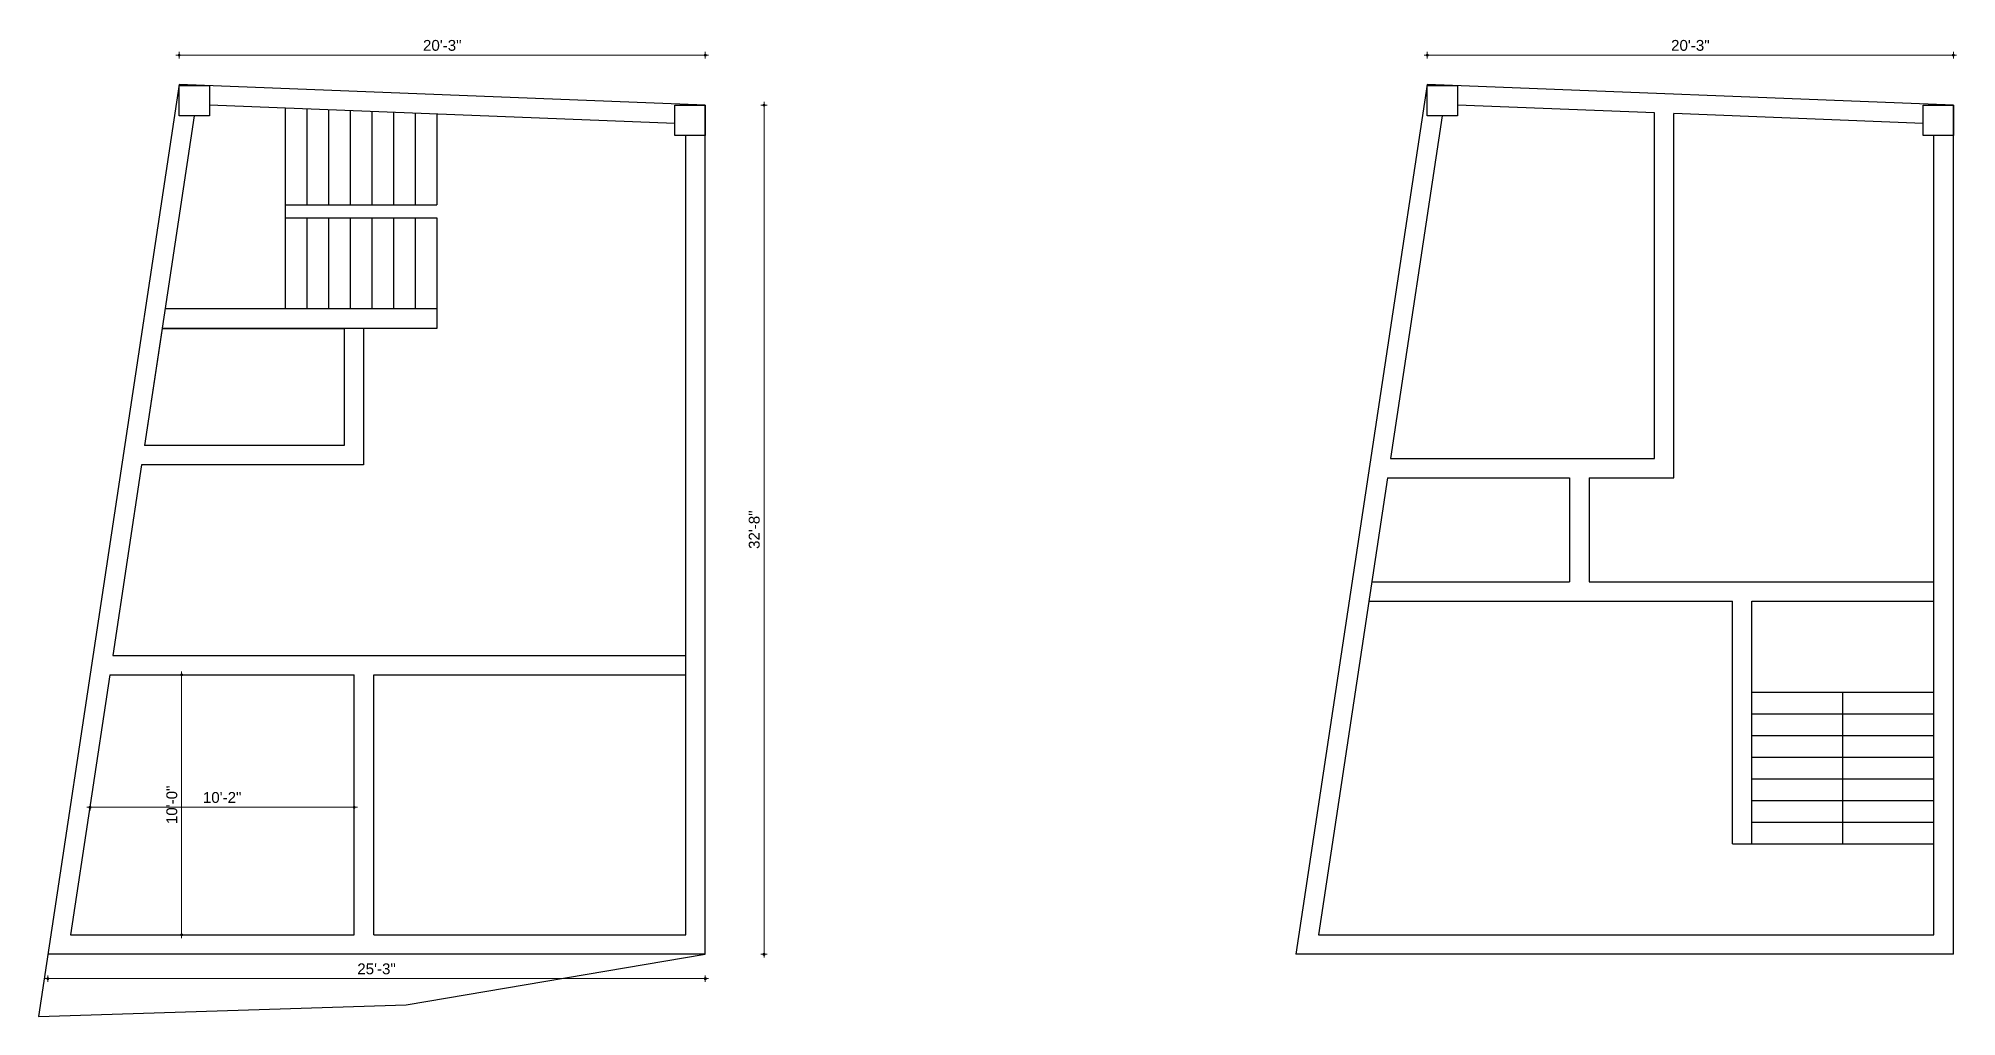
# Model space of a CAD drawing. Header units: inches. Extents: x 123303 to 129491, y -4238 to 902.
# Drawn here: x 127219 to 128104, y -2032 to -1580 of the extents above; entities that cross this region are included whole.
import ezdxf

# ---------------------------------------------------------------- set-up
doc = ezdxf.new("R2010")
doc.units = ezdxf.units.IN
doc.header["$LTSCALE"] = 0.5
doc.header["$MEASUREMENT"] = 0
doc.header["$PDMODE"] = 66
doc.layers.add('hatch', color=9, linetype='Continuous', lineweight=0)
doc.layers.add('Toilet', color=7, linetype='Continuous', lineweight=25)
doc.styles.get("Standard").update_dxf_attribs({"font": 'arial.ttf'})
doc.dimstyles.new('S8', dxfattribs={"dimtxt": 5, "dimasz": 1, "dimexe": 6, "dimexo": 18, "dimgap": 1.9375, "dimtad": 1, "dimdec": 0, "dimzin": 3, "dimdsep": 46, "dimlunit": 4, "dimtxsty": 'Standard', "dimblk": 'dot 2', "dimcen": 12, "dimse1": 1, "dimse2": 1, "dimclrd": 1, "dimclre": 1, "dimclrt": 256, "dimadec": 0, "dimazin": 0, "dimtfac": 0.75, "dimtdec": 0, "dimtix": 1, "dimtmove": 1, "dimatfit": 3, "dimldrblk": 'DOT', "dimfxl": 1, "dimtolj": 1, "dimtzin": 0, "dimlwd": 9, "dimlwe": 9, "dimarcsym": 0})

msp = doc.modelspace()

# ---------------------------------------------------------------- blocks, each defined once
blk = doc.blocks.new('dot1')
at = {"layer": 'hatch'}
h = blk.add_hatch(color=256, dxfattribs=at)
edge = h.paths.add_edge_path()
edge.add_arc((0, 0), 1, 0, 360)
for p, q in [((3, 0), (-3, 0)), ((0, 3), (0, -3))]:
    blk.add_line(p, q, dxfattribs=at)
blk.add_circle((0, 0), 1, dxfattribs=at)
blk = doc.blocks.new('dot 2')
at = {"layer": 'hatch', "xscale": 0.5, "yscale": 0.5, "zscale": 0.5}
blk.add_blockref('dot1', (0, 0), dxfattribs=at)
blk = doc.blocks.new('*D742')
at = {"layer": 'Defpoints', "color": 0, "transparency": 16777216}
for p in [(127526.79, -1611.22), (127553.9, -1611.22), (127526.79, -2003.32)]:
    blk.add_point(p, dxfattribs=at)
at = {"layer": 'Toilet', "color": 1, "lineweight": 9, "transparency": 16777216}
blk.add_line((127553.9, -2002.32), (127553.9, -1612.22), dxfattribs=at)
for p, rotation in [((127553.9, -1611.22), 90), ((127553.9, -2003.32), 270)]:
    blk.add_blockref('dot 2', p, dxfattribs=dict(at, rotation=rotation))
at = {"layer": 'Toilet', "transparency": 16777216, "insert": (127549.41, -1807.27), "char_height": 5, "attachment_point": 5, "rotation": 90}
blk.add_mtext('\\A1;32\'-8"', dxfattribs=at)
blk = doc.blocks.new('_Dot')
at = {"color": 0, "linetype": 'ByBlock', "lineweight": -2}
blk.add_line((-0.5, 0), (-1, 0), dxfattribs=at)
at = {"color": 0, "linetype": 'ByBlock', "const_width": 0.5}
blk.add_lwpolyline([(-0.25, 0, 1), (0.25, 0, 1)], format="xyb", close=True, dxfattribs=at)
blk = doc.blocks.new('*D743')
at = {"layer": 'Defpoints', "color": 0, "transparency": 16777216}
for p in [(127223.38, -2003.32), (127526.79, -2003.32), (127223.38, -2014.58)]:
    blk.add_point(p, dxfattribs=at)
at = {"layer": 'Toilet', "color": 1, "lineweight": 9, "transparency": 16777216}
blk.add_line((127525.79, -2014.58), (127224.38, -2014.58), dxfattribs=at)
at = {"layer": 'Toilet', "color": 1, "lineweight": 9, "transparency": 16777216, "rotation": 180}
blk.add_blockref('dot 2', (127223.38, -2014.58), dxfattribs=at)
at = {"layer": 'Toilet', "color": 1, "lineweight": 9, "transparency": 16777216}
blk.add_blockref('dot 2', (127526.79, -2014.58), dxfattribs=at)
at = {"layer": 'Toilet', "transparency": 16777216, "insert": (127375.08, -2010.09), "char_height": 5, "attachment_point": 5}
blk.add_mtext('\\A1;25\'-3"', dxfattribs=at)
blk = doc.blocks.new('*D744')
at = {"layer": 'Defpoints', "color": 0, "transparency": 16777216}
for p in [(127284.03, -1588.16), (127284.03, -1601.64), (127526.79, -1611.22)]:
    blk.add_point(p, dxfattribs=at)
at = {"layer": 'Toilet', "color": 1, "lineweight": 9, "transparency": 16777216}
blk.add_line((127525.79, -1588.16), (127285.03, -1588.16), dxfattribs=at)
at = {"layer": 'Toilet', "color": 1, "lineweight": 9, "transparency": 16777216, "rotation": 180}
blk.add_blockref('dot 2', (127284.03, -1588.16), dxfattribs=at)
at = {"layer": 'Toilet', "color": 1, "lineweight": 9, "transparency": 16777216}
blk.add_blockref('dot 2', (127526.79, -1588.16), dxfattribs=at)
at = {"layer": 'Toilet', "transparency": 16777216, "insert": (127405.41, -1583.67), "char_height": 5, "attachment_point": 5}
blk.add_mtext('\\A1;20\'-3"', dxfattribs=at)
blk = doc.blocks.new('*D745')
at = {"layer": 'Defpoints', "color": 0, "transparency": 16777216}
for p in [(127242.9, -1934.32), (127364.79, -1934.32), (127364.79, -1935.45)]:
    blk.add_point(p, dxfattribs=at)
at = {"layer": 'Toilet', "color": 1, "lineweight": 9, "transparency": 16777216}
blk.add_line((127243.9, -1935.45), (127363.79, -1935.45), dxfattribs=at)
at = {"layer": 'Toilet', "color": 1, "lineweight": 9, "transparency": 16777216, "rotation": 180}
blk.add_blockref('dot 2', (127242.9, -1935.45), dxfattribs=at)
at = {"layer": 'Toilet', "color": 1, "lineweight": 9, "transparency": 16777216}
blk.add_blockref('dot 2', (127364.79, -1935.45), dxfattribs=at)
at = {"layer": 'Toilet', "transparency": 16777216, "insert": (127303.84, -1930.96), "char_height": 5, "attachment_point": 5}
blk.add_mtext('\\A1;10\'-2"', dxfattribs=at)
blk = doc.blocks.new('*D746')
at = {"layer": 'Defpoints', "color": 0, "transparency": 16777216}
for p in [(127308.37, -1874.32), (127285.12, -1994.32), (127308.37, -1994.32)]:
    blk.add_point(p, dxfattribs=at)
at = {"layer": 'Toilet', "color": 1, "lineweight": 9, "transparency": 16777216}
blk.add_line((127285.12, -1875.32), (127285.12, -1993.32), dxfattribs=at)
for p, rotation in [((127285.12, -1874.32), 90), ((127285.12, -1994.32), 270)]:
    blk.add_blockref('dot 2', p, dxfattribs=dict(at, rotation=rotation))
at = {"layer": 'Toilet', "transparency": 16777216, "insert": (127280.63, -1934.32), "char_height": 5, "attachment_point": 5, "rotation": 90}
blk.add_mtext('\\A1;10\'-0"', dxfattribs=at)
blk = doc.blocks.new('*D747')
at = {"layer": 'Defpoints', "color": 0, "transparency": 16777216}
for p in [(127859.98, -1588.16), (127859.98, -1601.64), (128102.75, -1611.22)]:
    blk.add_point(p, dxfattribs=at)
at = {"layer": 'Toilet', "color": 1, "lineweight": 9, "transparency": 16777216}
blk.add_line((128101.75, -1588.16), (127860.98, -1588.16), dxfattribs=at)
at = {"layer": 'Toilet', "color": 1, "lineweight": 9, "transparency": 16777216, "rotation": 180}
blk.add_blockref('dot 2', (127859.98, -1588.16), dxfattribs=at)
at = {"layer": 'Toilet', "color": 1, "lineweight": 9, "transparency": 16777216}
blk.add_blockref('dot 2', (128102.75, -1588.16), dxfattribs=at)
at = {"layer": 'Toilet', "transparency": 16777216, "insert": (127981.37, -1583.67), "char_height": 5, "attachment_point": 5}
blk.add_mtext('\\A1;20\'-3"', dxfattribs=at)

# ---------------------------------------------------------------- dimensions: what is measured, and where the dimension line sits
at = {"layer": 'Toilet'}
for base, p1, p2, picture, middle in [((127284.03, -1588.16), (127526.79, -1611.22), (127284.03, -1601.64), '*D744', (127405.41, -1583.67)), ((127859.98, -1588.16), (128102.75, -1611.22), (127859.98, -1601.64), '*D747', (127981.37, -1583.67)), ((127364.79, -1935.45), (127242.9, -1934.32), (127364.79, -1934.32), '*D745', (127303.84, -1930.96)), ((127223.38, -2014.58), (127526.79, -2003.32), (127223.38, -2003.32), '*D743', (127375.08, -2010.09))]:
    dim = msp.add_linear_dim(base=base, p1=p1, p2=p2, dimstyle='S8', override={"dimfxl": 2, "dimfxlon": 1, "dimarcsym": 1}, dxfattribs=at)
    dim.commit()
    dim.dimension.update_dxf_attribs({"geometry": picture, "text_midpoint": middle})
dim = msp.add_aligned_dim(p1=(127526.79, -2003.32), p2=(127526.79, -1611.22), distance=-27.11, dimstyle='S8', override={"dimfxl": 2, "dimfxlon": 1, "dimarcsym": 1}, dxfattribs=at)
dim.commit()
dim.dimension.update_dxf_attribs({"geometry": '*D742', "text_midpoint": (127549.41, -1807.27)})
dim = msp.add_linear_dim(base=(127285.12, -1994.32), p1=(127308.37, -1874.32), p2=(127308.37, -1994.32), angle=90, dimstyle='S8', override={"dimfxl": 2, "dimfxlon": 1, "dimarcsym": 1}, dxfattribs=at)
dim.commit()
dim.dimension.update_dxf_attribs({"geometry": '*D746', "text_midpoint": (127280.63, -1934.32)})

# ---------------------------------------------------------------- linework, layer by layer
at = {"layer": 'Toilet'}
for p, q in [((127290.93, -1616.19), (127267.96, -1768.34)), ((127512.79, -1619.67), (127298.03, -1611.2)), ((127332.93, -1612.58), (127332.93, -1657.34)), ((127342.93, -1612.97), (127342.93, -1657.34)), ((127352.93, -1613.37), (127352.93, -1657.34)), ((127362.93, -1613.76), (127362.93, -1657.34)), ((127372.93, -1614.16), (127372.93, -1657.34)), ((127382.93, -1614.55), (127382.93, -1657.34)), ((127392.93, -1614.94), (127392.93, -1657.34)), ((127402.93, -1615.34), (127402.93, -1657.34)), ((127866.89, -1616.19), (127843.01, -1774.32)), ((127964.75, -1614.78), (127873.98, -1611.2)), ((127964.75, -1774.32), (127964.75, -1614.78)), ((128088.75, -1619.67), (127973.75, -1615.14)), ((127973.75, -1783.32), (127973.75, -1615.14)), ((127517.79, -1994.32), (127517.79, -1625.22)), ((128093.75, -1994.32), (128093.75, -1625.22)), ((127332.93, -1657.34), (127402.93, -1657.34)), ((127332.93, -1657.34), (127332.93, -1663.34)), ((127332.93, -1663.34), (127332.93, -1705.34)), ((127332.93, -1663.34), (127402.93, -1663.34)), ((127342.93, -1663.34), (127342.93, -1705.34)), ((127352.93, -1663.34), (127352.93, -1705.34)), ((127362.93, -1663.34), (127362.93, -1705.34)), ((127372.93, -1663.34), (127372.93, -1705.34)), ((127382.93, -1663.34), (127382.93, -1705.34)), ((127392.93, -1663.34), (127392.93, -1705.34)), ((127402.93, -1663.34), (127402.93, -1705.34)), ((127402.93, -1705.34), (127277.47, -1705.34)), ((127402.93, -1705.34), (127402.93, -1714.34)), ((127276.11, -1714.34), (127267.96, -1768.34)), ((127402.93, -1714.34), (127276.11, -1714.34)), ((127276.11, -1714.34), (127360.11, -1714.34)), ((127360.11, -1714.34), (127360.11, -1768.34)), ((127369.11, -1714.34), (127369.11, -1777.34)), ((127360.11, -1768.34), (127267.96, -1768.34)), ((127266.6, -1777.34), (127253.32, -1865.32)), ((127369.11, -1777.34), (127266.6, -1777.34)), ((127843.01, -1774.32), (127964.75, -1774.32)), ((127841.66, -1783.32), (127809.8, -1994.32)), ((127841.66, -1783.32), (127925.66, -1783.32)), ((127925.66, -1783.32), (127925.66, -1831.32)), ((127934.66, -1783.32), (127934.66, -1831.32)), ((127934.66, -1783.32), (127973.75, -1783.32)), ((127834.41, -1831.32), (127925.66, -1831.32)), ((127934.66, -1831.32), (128093.75, -1831.32)), ((127833.05, -1840.32), (128000.75, -1840.32)), ((128000.75, -1952.32), (128000.75, -1840.32)), ((128009.75, -1952.32), (128009.75, -1840.32)), ((128009.75, -1840.32), (128093.75, -1840.32)), ((127253.32, -1865.32), (127517.79, -1865.32)), ((127251.96, -1874.32), (127233.84, -1994.32)), ((127251.96, -1874.32), (127364.79, -1874.32)), ((127364.79, -1994.32), (127364.79, -1874.32)), ((127373.79, -1994.32), (127373.79, -1874.32)), ((127373.79, -1874.32), (127517.79, -1874.32)), ((128009.75, -1882.32), (128051.75, -1882.32)), ((128051.75, -1952.32), (128051.75, -1882.32)), ((128051.75, -1882.32), (128093.75, -1882.32)), ((128009.75, -1892.32), (128051.75, -1892.32)), ((128051.75, -1892.32), (128093.75, -1892.32)), ((128009.75, -1902.32), (128051.75, -1902.32)), ((128051.75, -1902.32), (128093.75, -1902.32)), ((128009.75, -1912.32), (128051.75, -1912.32)), ((128051.75, -1912.32), (128093.75, -1912.32)), ((128009.75, -1922.32), (128051.75, -1922.32)), ((128051.75, -1922.32), (128093.75, -1922.32)), ((128009.75, -1932.32), (128051.75, -1932.32)), ((128051.75, -1932.32), (128093.75, -1932.32)), ((128009.75, -1942.32), (128051.75, -1942.32)), ((128051.75, -1942.32), (128093.75, -1942.32)), ((128000.75, -1952.32), (128009.75, -1952.32)), ((128009.75, -1952.32), (128051.75, -1952.32)), ((128051.75, -1952.32), (128093.75, -1952.32)), ((127233.84, -1994.32), (127364.79, -1994.32)), ((127373.79, -1994.32), (127517.79, -1994.32)), ((127809.8, -1994.32), (128093.75, -1994.32)), ((127526.79, -2003.32), (127223.38, -2003.32)), ((128102.75, -2003.32), (127799.34, -2003.32))]:
    msp.add_line(p, q, dxfattribs=at)
for points in [[(127526.79, -1611.22), (127284.03, -1601.64), (127219.03, -2032.13), (127388.75, -2026.64), (127526.79, -2003.32)], [(127284.03, -1602.19), (127298.03, -1602.19), (127298.03, -1616.19), (127284.03, -1616.19)], [(127859.98, -1602.19), (127873.98, -1602.19), (127873.98, -1616.19), (127859.98, -1616.19)], [(127512.79, -1611.22), (127526.79, -1611.22), (127526.79, -1625.22), (127512.79, -1625.22)], [(128088.75, -1611.22), (128102.75, -1611.22), (128102.75, -1625.22), (128088.75, -1625.22)]]:
    msp.add_lwpolyline(points, close=True, dxfattribs=at)
msp.add_lwpolyline([(128102.75, -2003.32), (128102.75, -1611.22), (127859.98, -1601.64), (127799.34, -2003.32)], dxfattribs=at)

msp.set_redraw_order([(e.dxf.handle, doc.entitydb.next_handle()) for e in msp.query("TEXT MTEXT ATTDEF DIMENSION ARC_DIMENSION")])  # texts and dimensions are drawn at this point

doc.saveas('drawing.dxf')
